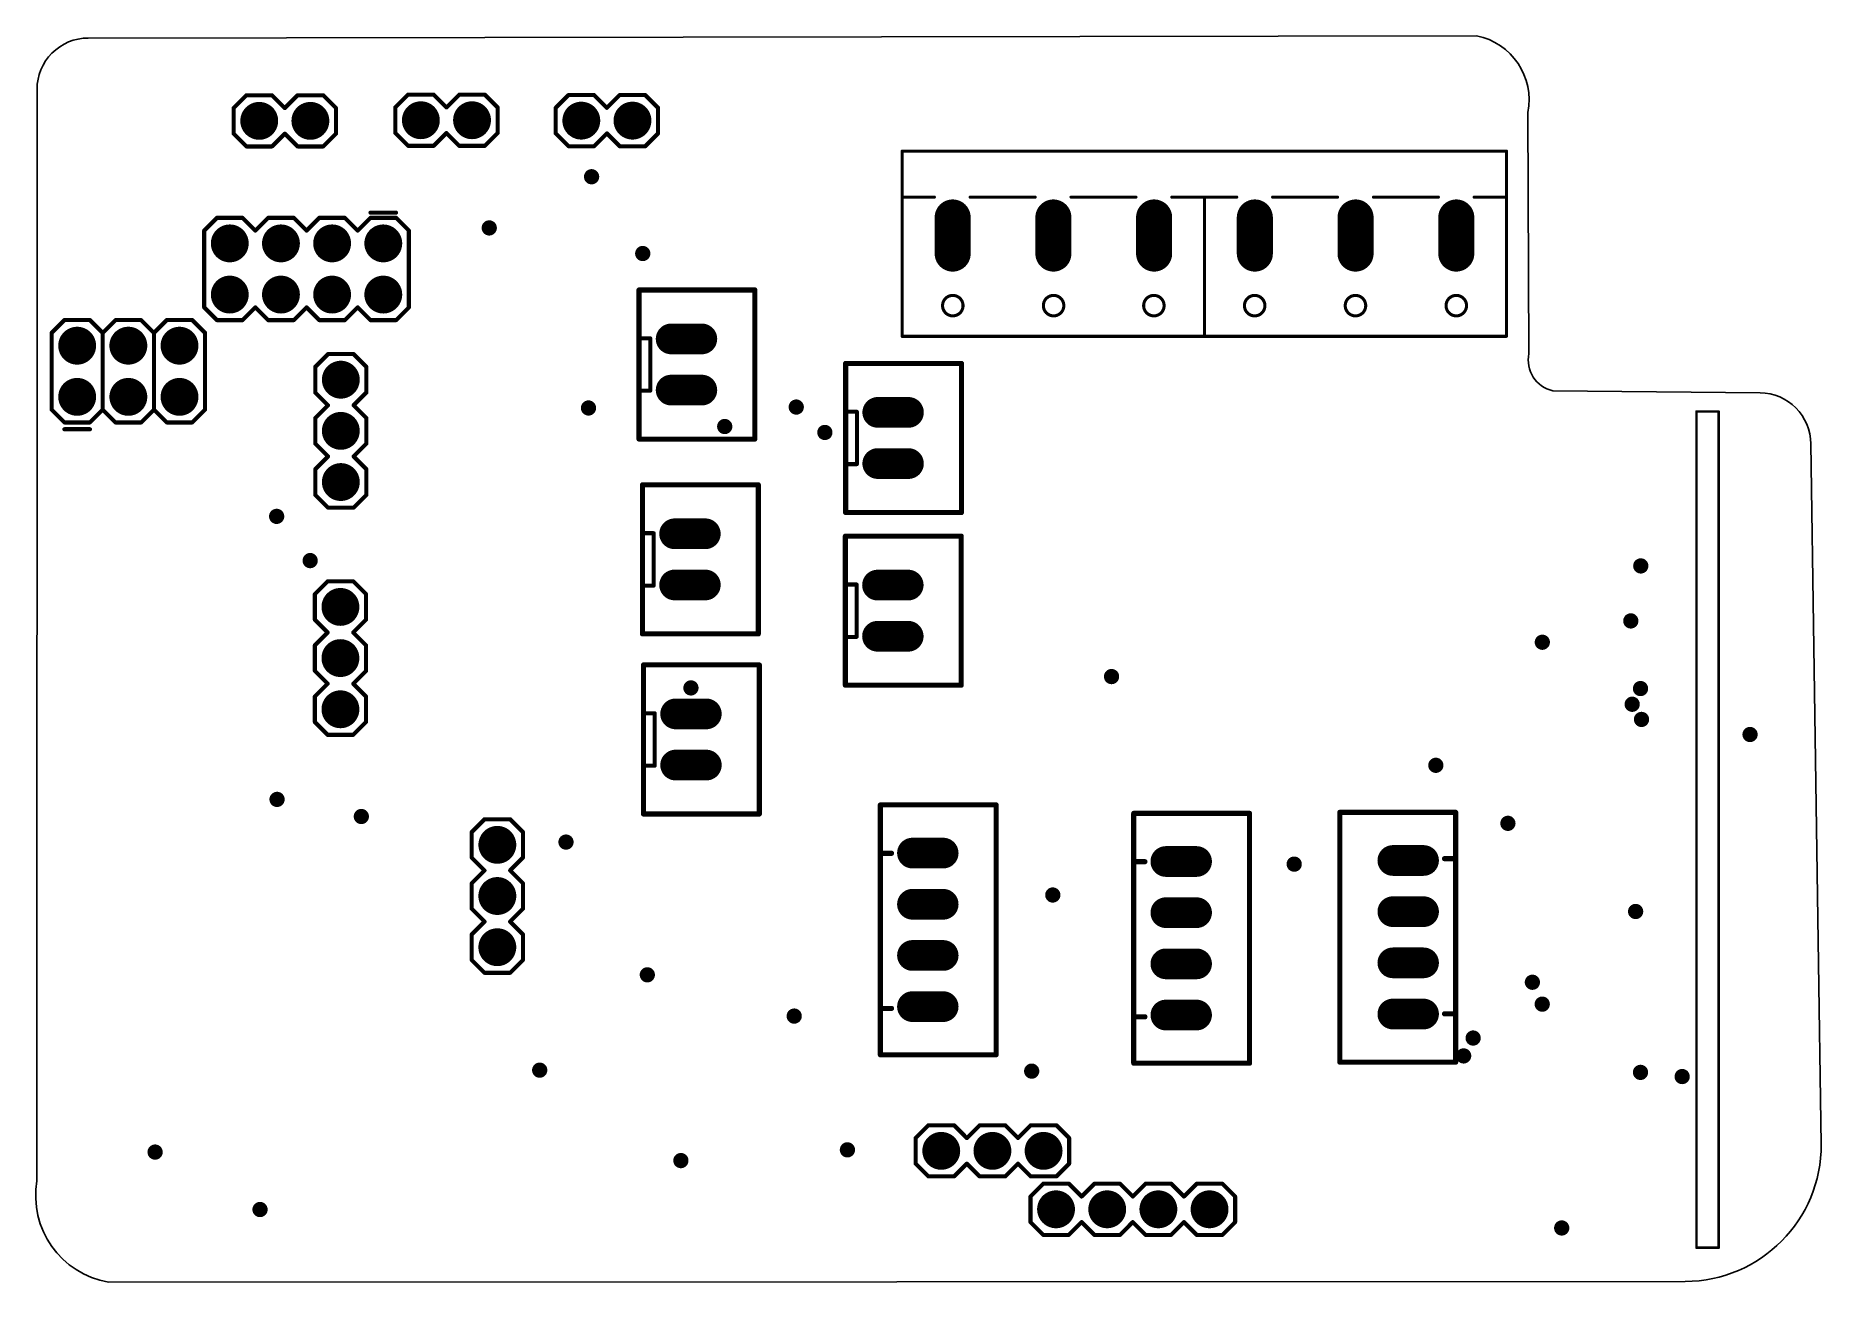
# Model space of a CAD drawing. Extents: x 6.5 to 95.1, y 5.4 to 67.2.
import ezdxf

# ---------------------------------------------------------------- set-up
doc = ezdxf.new("R2010")
doc.units = 0
for name, color, linetype in [('17', 110, 'CONTINUOUS'), ('18', 110, 'CONTINUOUS'), ('20', 31, 'CONTINUOUS'), ('21', 253, 'CONTINUOUS'), ('22', 253, 'CONTINUOUS')]:
    doc.layers.add(name, color=color, linetype=linetype)

# ---------------------------------------------------------------- blocks, each defined once
blk = doc.blocks.new('ROUNDP')
at = {"const_width": 0.5}
blk.add_lwpolyline([(0, -0.25, 1), (0, 0.25, 1), (0, -0.25)], format="xyb", dxfattribs=at)
blk = doc.blocks.new('LONGP100')
at = {"const_width": 1}
blk.add_lwpolyline([(-0.5, 0), (0.5, 0)], dxfattribs=at)
at = {"const_width": 0.5}
for points in [[(-0.5, 0.25, 1), (-0.5, -0.25)], [(0.5, -0.25, 1), (0.5, 0.25)]]:
    blk.add_lwpolyline(points, format="xyb", dxfattribs=at)
blk = doc.blocks.new('ROUNDV')
at = {"const_width": 0.5}
blk.add_lwpolyline([(0, -0.25, 1), (0, 0.25, 1), (0, -0.25)], format="xyb", dxfattribs=at)

msp = doc.modelspace()

# ---------------------------------------------------------------- linework, layer by layer
at = {"layer": '20'}
for p, q in [((78.0308, 67.237), (9.1098, 67.1224)), ((6.5725, 64.5764), (6.5679, 10.4106)), ((80.628, 51.462), (80.5734, 63.4333)), ((92.101, 49.5126), (81.8162, 49.6134)), ((95.1431, 12.2227), (94.6222, 46.9783)), ((10.1237, 5.3711), (88.3877, 5.4086))]:
    msp.add_line(p, q, dxfattribs=at)
for centre, radius, start, end in [((9.1124, 64.5825), 2.54, 90.0589, 180.1373), ((77.398, 64.0623), 3.2371, 348.7951, 78.7282), ((82.1592, 51.14), 1.5647, 168.1234, 257.3364), ((92.0821, 46.9726), 2.5402, 0.1307, 89.5725), ((88.3527, 12.199), 6.7905, 270.2956, 0.1998), ((10.8685, 9.6709), 4.3638, 170.2398, 260.1729)]:
    msp.add_arc(centre, radius, start, end, dxfattribs=at)
at = {"layer": '21'}
for points, const_width in [([(16.3302, 63.6462), (16.9652, 64.2812)], 0.2032), ([(16.9652, 64.2812), (18.2352, 64.2812)], 0.2032), ([(18.2352, 64.2812), (18.8702, 63.6462)], 0.2032), ([(18.8702, 63.6462), (19.5052, 64.2812)], 0.2032), ([(19.5052, 64.2812), (20.7752, 64.2812)], 0.2032), ([(21.4102, 63.6462), (20.7752, 64.2812)], 0.2032), ([(24.3547, 63.6773), (24.9897, 64.3123)], 0.2032), ([(24.9897, 64.3123), (26.2597, 64.3123)], 0.2032), ([(26.2597, 64.3123), (26.8947, 63.6773)], 0.2032), ([(26.8947, 63.6773), (27.5297, 64.3123)], 0.2032), ([(27.5297, 64.3123), (28.7997, 64.3123)], 0.2032), ([(29.4347, 63.6773), (28.7997, 64.3123)], 0.2032), ([(32.3187, 63.6579), (32.9537, 64.2929)], 0.2032), ([(32.9537, 64.2929), (34.2237, 64.2929)], 0.2032), ([(34.2237, 64.2929), (34.8587, 63.6579)], 0.2032), ([(34.8587, 63.6579), (35.4937, 64.2929)], 0.2032), ([(35.4937, 64.2929), (36.7637, 64.2929)], 0.2032), ([(37.3987, 63.6579), (36.7637, 64.2929)], 0.2032), ([(16.3302, 62.3762), (16.3302, 63.6462)], 0.2032), ([(21.4102, 62.3762), (21.4102, 63.6462)], 0.2032), ([(24.3547, 62.4073), (24.3547, 63.6773)], 0.2032), ([(29.4347, 62.4073), (29.4347, 63.6773)], 0.2032), ([(32.3187, 62.3879), (32.3187, 63.6579)], 0.2032), ([(37.3987, 62.3879), (37.3987, 63.6579)], 0.2032), ([(16.9652, 61.7412), (16.3302, 62.3762)], 0.2032), ([(18.8702, 62.3762), (18.2352, 61.7412)], 0.2032), ([(19.5052, 61.7412), (18.8702, 62.3762)], 0.2032), ([(20.7752, 61.7412), (21.4102, 62.3762)], 0.2032), ([(24.9897, 61.7723), (24.3547, 62.4073)], 0.2032), ([(26.8947, 62.4073), (26.2597, 61.7723)], 0.2032), ([(27.5297, 61.7723), (26.8947, 62.4073)], 0.2032), ([(28.7997, 61.7723), (29.4347, 62.4073)], 0.2032), ([(32.9537, 61.7529), (32.3187, 62.3879)], 0.2032), ([(34.8587, 62.3879), (34.2237, 61.7529)], 0.2032), ([(35.4937, 61.7529), (34.8587, 62.3879)], 0.2032), ([(36.7637, 61.7529), (37.3987, 62.3879)], 0.2032), ([(18.2352, 61.7412), (16.9652, 61.7412)], 0.2032), ([(20.7752, 61.7412), (19.5052, 61.7412)], 0.2032), ([(26.2597, 61.7723), (24.9897, 61.7723)], 0.2032), ([(28.7997, 61.7723), (27.5297, 61.7723)], 0.2032), ([(34.2237, 61.7529), (32.9537, 61.7529)], 0.2032), ([(36.7637, 61.7529), (35.4937, 61.7529)], 0.2032), ([(79.5127, 61.5122), (49.5157, 61.5122)], 0.1524), ([(49.5157, 59.2262), (49.5157, 61.5122)], 0.1524), ([(79.5127, 61.5122), (79.5127, 59.2262)], 0.1524), ([(24.3935, 58.4542), (23.1235, 58.4542)], 0.2032), ([(49.5157, 52.3172), (49.5157, 59.2262)], 0.1524), ([(51.1157, 59.2262), (49.5157, 59.2262)], 0.1524), ([(56.1197, 59.2262), (52.8937, 59.2262)], 0.1524), ([(61.1237, 59.2262), (57.8977, 59.2262)], 0.1524), ([(64.5267, 59.2262), (62.9017, 59.2262)], 0.1524), ([(66.1267, 59.2262), (64.5267, 59.2262)], 0.1524), ([(64.5267, 59.2262), (64.5267, 52.3172)], 0.1524), ([(71.1307, 59.2262), (67.9047, 59.2262)], 0.1524), ([(76.1347, 59.2262), (72.9087, 59.2262)], 0.1524), ([(79.5127, 59.2262), (77.9127, 59.2262)], 0.1524), ([(79.5127, 59.2262), (79.5127, 52.3172)], 0.1524), ([(15.5035, 58.2002), (14.8685, 57.5652)], 0.2032), ([(14.8685, 53.7552), (14.8685, 57.5652)], 0.2032), ([(16.7735, 58.2002), (15.5035, 58.2002)], 0.2032), ([(17.4085, 57.5652), (16.7735, 58.2002)], 0.2032), ([(18.0435, 58.2002), (17.4085, 57.5652)], 0.2032), ([(19.3135, 58.2002), (18.0435, 58.2002)], 0.2032), ([(19.9485, 57.5652), (19.3135, 58.2002)], 0.2032), ([(20.5835, 58.2002), (19.9485, 57.5652)], 0.2032), ([(21.8535, 58.2002), (20.5835, 58.2002)], 0.2032), ([(22.4885, 57.5652), (21.8535, 58.2002)], 0.2032), ([(23.1235, 58.2002), (22.4885, 57.5652)], 0.2032), ([(24.3935, 58.2002), (23.1235, 58.2002)], 0.2032), ([(25.0285, 57.5652), (24.3935, 58.2002)], 0.2032), ([(25.0285, 57.5652), (24.3935, 58.2002)], 0.2032), ([(25.0285, 57.5652), (25.0285, 53.7552)], 0.2032), ([(25.0285, 57.5652), (25.0285, 53.7552)], 0.2032), ([(42.2027, 54.6193), (36.4527, 54.6193)], 0.254), ([(36.4527, 54.6193), (36.4527, 47.2193)], 0.254), ([(42.2027, 47.2193), (42.2027, 54.6193)], 0.254), ([(7.2928, 52.4885), (7.9278, 53.1235)], 0.2032), ([(7.9278, 53.1235), (9.1978, 53.1235)], 0.2032), ([(9.1978, 53.1235), (9.8328, 52.4885)], 0.2032), ([(9.8328, 52.4885), (10.4678, 53.1235)], 0.2032), ([(10.4678, 53.1235), (11.7378, 53.1235)], 0.2032), ([(11.7378, 53.1235), (12.3728, 52.4885)], 0.2032), ([(12.3728, 52.4885), (13.0078, 53.1235)], 0.2032), ([(13.0078, 53.1235), (14.2778, 53.1235)], 0.2032), ([(14.2778, 53.1235), (14.9128, 52.4885)], 0.2032), ([(15.5035, 53.1202), (14.8685, 53.7552)], 0.2032), ([(16.7735, 53.1202), (15.5035, 53.1202)], 0.2032), ([(17.4085, 53.7552), (16.7735, 53.1202)], 0.2032), ([(18.0435, 53.1202), (17.4085, 53.7552)], 0.2032), ([(19.3135, 53.1202), (18.0435, 53.1202)], 0.2032), ([(19.9485, 53.7552), (19.3135, 53.1202)], 0.2032), ([(20.5835, 53.1202), (19.9485, 53.7552)], 0.2032), ([(21.8535, 53.1202), (20.5835, 53.1202)], 0.2032), ([(22.4885, 53.7552), (21.8535, 53.1202)], 0.2032), ([(23.1235, 53.1202), (22.4885, 53.7552)], 0.2032), ([(24.3935, 53.1202), (23.1235, 53.1202)], 0.2032), ([(25.0285, 53.7552), (24.3935, 53.1202)], 0.2032), ([(25.0285, 53.7552), (24.3935, 53.1202)], 0.2032), ([(7.2928, 48.6785), (7.2928, 52.4885)], 0.2032), ([(9.8328, 52.4885), (9.8328, 48.6785)], 0.2032), ([(12.3728, 52.4885), (12.3728, 48.6785)], 0.2032), ([(14.9128, 52.4885), (14.9128, 48.6785)], 0.2032), ([(36.5102, 52.2193), (37.0102, 52.2193)], 0.2), ([(37.0102, 52.2193), (37.0102, 49.6193)], 0.2), ([(49.5157, 52.3172), (64.5267, 52.3172)], 0.1524), ([(64.5267, 52.3172), (79.5127, 52.3172)], 0.1524), ([(21.0159, 51.4362), (20.3809, 50.8012)], 0.2032), ([(22.2859, 51.4362), (21.0159, 51.4362)], 0.2032), ([(22.9209, 50.8012), (22.2859, 51.4362)], 0.2032), ([(20.3809, 49.5312), (20.3809, 50.8012)], 0.2032), ([(22.9209, 50.8012), (22.9209, 49.5312)], 0.2032), ([(52.4596, 50.9736), (46.7096, 50.9736)], 0.254), ([(46.7096, 50.9736), (46.7096, 43.5736)], 0.254), ([(52.4596, 43.5736), (52.4596, 50.9736)], 0.254), ([(36.5102, 49.6193), (37.0102, 49.6193)], 0.2), ([(7.2928, 48.6785), (7.9278, 48.0435)], 0.2032), ([(9.1978, 48.0435), (9.8328, 48.6785)], 0.2032), ([(9.8328, 48.6785), (10.4678, 48.0435)], 0.2032), ([(11.7378, 48.0435), (12.3728, 48.6785)], 0.2032), ([(12.3728, 48.6785), (13.0078, 48.0435)], 0.2032), ([(14.2778, 48.0435), (14.9128, 48.6785)], 0.2032), ([(21.0159, 48.8962), (20.3809, 49.5312)], 0.2032), ([(20.3809, 48.2612), (21.0159, 48.8962)], 0.2032), ([(22.9209, 49.5312), (22.2859, 48.8962)], 0.2032), ([(22.2859, 48.8962), (22.9209, 48.2612)], 0.2032), ([(7.9278, 48.0435), (9.1978, 48.0435)], 0.2032), ([(10.4678, 48.0435), (11.7378, 48.0435)], 0.2032), ([(13.0078, 48.0435), (14.2778, 48.0435)], 0.2032), ([(20.3809, 46.9912), (20.3809, 48.2612)], 0.2032), ([(22.9209, 48.2612), (22.9209, 46.9912)], 0.2032), ([(46.7671, 48.5736), (47.2671, 48.5736)], 0.2), ([(47.2671, 48.5736), (47.2671, 45.9736)], 0.2), ([(88.9493, 7.0858), (88.9493, 48.5858)], 0.127), ([(88.9493, 48.5858), (90.0493, 48.5858)], 0.127), ([(90.0493, 48.5858), (90.0493, 7.0858)], 0.127), ([(9.1978, 47.7085), (7.9278, 47.7085)], 0.2032), ([(21.0159, 46.3562), (20.3809, 46.9912)], 0.2032), ([(22.9209, 46.9912), (22.2859, 46.3562)], 0.2032), ([(36.4527, 47.2193), (42.2027, 47.2193)], 0.254), ([(20.3809, 45.7212), (21.0159, 46.3562)], 0.2032), ([(22.2859, 46.3562), (22.9209, 45.7212)], 0.2032), ([(20.3809, 44.4512), (20.3809, 45.7212)], 0.2032), ([(22.9209, 45.7212), (22.9209, 44.4512)], 0.2032), ([(46.7671, 45.9736), (47.2671, 45.9736)], 0.2), ([(21.0159, 43.8162), (20.3809, 44.4512)], 0.2032), ([(22.9209, 44.4512), (22.2859, 43.8162)], 0.2032), ([(42.3754, 44.9484), (36.6254, 44.9484)], 0.254), ([(36.6254, 44.9484), (36.6254, 37.5484)], 0.254), ([(42.3754, 37.5484), (42.3754, 44.9484)], 0.254), ([(22.2859, 43.8162), (21.0159, 43.8162)], 0.2032), ([(46.7096, 43.5736), (52.4596, 43.5736)], 0.254), ([(36.6829, 42.5484), (37.1829, 42.5484)], 0.2), ([(37.1829, 42.5484), (37.1829, 39.9484)], 0.2), ([(52.4473, 42.4019), (46.6973, 42.4019)], 0.254), ([(46.6973, 42.4019), (46.6973, 35.0019)], 0.254), ([(52.4473, 35.0019), (52.4473, 42.4019)], 0.254), ([(20.9966, 40.159), (20.3616, 39.524)], 0.2032), ([(22.2666, 40.159), (20.9966, 40.159)], 0.2032), ([(22.9016, 39.524), (22.2666, 40.159)], 0.2032), ([(36.6829, 39.9484), (37.1829, 39.9484)], 0.2), ([(46.7548, 40.0019), (47.2548, 40.0019)], 0.2), ([(47.2548, 40.0019), (47.2548, 37.4019)], 0.2), ([(20.3616, 38.254), (20.3616, 39.524)], 0.2032), ([(22.9016, 39.524), (22.9016, 38.254)], 0.2032), ([(20.9966, 37.619), (20.3616, 38.254)], 0.2032), ([(22.9016, 38.254), (22.2666, 37.619)], 0.2032), ([(20.3616, 36.984), (20.9966, 37.619)], 0.2032), ([(22.2666, 37.619), (22.9016, 36.984)], 0.2032), ([(36.6254, 37.5484), (42.3754, 37.5484)], 0.254), ([(46.7548, 37.4019), (47.2548, 37.4019)], 0.2), ([(20.3616, 35.714), (20.3616, 36.984)], 0.2032), ([(22.9016, 36.984), (22.9016, 35.714)], 0.2032), ([(20.9966, 35.079), (20.3616, 35.714)], 0.2032), ([(22.9016, 35.714), (22.2666, 35.079)], 0.2032), ([(42.426, 36.01), (36.676, 36.01)], 0.254), ([(36.676, 36.01), (36.676, 28.61)], 0.254), ([(42.426, 28.61), (42.426, 36.01)], 0.254), ([(20.3616, 34.444), (20.9966, 35.079)], 0.2032), ([(22.2666, 35.079), (22.9016, 34.444)], 0.2032), ([(46.6973, 35.0019), (52.4473, 35.0019)], 0.254), ([(20.3616, 33.174), (20.3616, 34.444)], 0.2032), ([(22.9016, 34.444), (22.9016, 33.174)], 0.2032), ([(36.7335, 33.61), (37.2335, 33.61)], 0.2), ([(37.2335, 33.61), (37.2335, 31.01)], 0.2), ([(20.9966, 32.539), (20.3616, 33.174)], 0.2032), ([(22.9016, 33.174), (22.2666, 32.539)], 0.2032), ([(22.2666, 32.539), (20.9966, 32.539)], 0.2032), ([(36.7335, 31.01), (37.2335, 31.01)], 0.2), ([(28.7851, 28.3506), (28.1501, 27.7156)], 0.2032), ([(30.0551, 28.3506), (28.7851, 28.3506)], 0.2032), ([(30.6901, 27.7156), (30.0551, 28.3506)], 0.2032), ([(36.676, 28.61), (42.426, 28.61)], 0.254), ([(54.1827, 29.0611), (48.4327, 29.0611)], 0.254), ([(48.4327, 29.0611), (48.4327, 16.6611)], 0.254), ([(54.1827, 16.6611), (54.1827, 29.0611)], 0.254), ([(66.7613, 28.6442), (61.0113, 28.6442)], 0.254), ([(61.0113, 28.6442), (61.0113, 16.2442)], 0.254), ([(66.7613, 16.2442), (66.7613, 28.6442)], 0.254), ([(76.9942, 28.6944), (71.2442, 28.6944)], 0.254), ([(71.2442, 28.6944), (71.2442, 16.2944)], 0.254), ([(76.9942, 16.2944), (76.9942, 28.6944)], 0.254), ([(28.1501, 26.4456), (28.1501, 27.7156)], 0.2032), ([(30.6901, 27.7156), (30.6901, 26.4456)], 0.2032), ([(48.4902, 26.6611), (48.9902, 26.6611)], 0.254), ([(28.7851, 25.8106), (28.1501, 26.4456)], 0.2032), ([(28.1501, 25.1756), (28.7851, 25.8106)], 0.2032), ([(30.6901, 26.4456), (30.0551, 25.8106)], 0.2032), ([(30.0551, 25.8106), (30.6901, 25.1756)], 0.2032), ([(61.0688, 26.2442), (61.5688, 26.2442)], 0.254), ([(76.9367, 26.3944), (76.4367, 26.3944)], 0.254), ([(28.1501, 23.9056), (28.1501, 25.1756)], 0.2032), ([(30.6901, 25.1756), (30.6901, 23.9056)], 0.2032), ([(28.7851, 23.2706), (28.1501, 23.9056)], 0.2032), ([(30.6901, 23.9056), (30.0551, 23.2706)], 0.2032), ([(28.1501, 22.6356), (28.7851, 23.2706)], 0.2032), ([(30.0551, 23.2706), (30.6901, 22.6356)], 0.2032), ([(28.1501, 21.3656), (28.1501, 22.6356)], 0.2032), ([(30.6901, 22.6356), (30.6901, 21.3656)], 0.2032), ([(28.7851, 20.7306), (28.1501, 21.3656)], 0.2032), ([(30.6901, 21.3656), (30.0551, 20.7306)], 0.2032), ([(30.0551, 20.7306), (28.7851, 20.7306)], 0.2032), ([(48.4902, 18.9611), (48.9902, 18.9611)], 0.254), ([(61.0688, 18.5442), (61.5688, 18.5442)], 0.254), ([(76.9367, 18.6944), (76.4367, 18.6944)], 0.254), ([(48.4327, 16.6611), (54.1827, 16.6611)], 0.254), ([(61.0113, 16.2442), (66.7613, 16.2442)], 0.254), ([(71.2442, 16.2944), (76.9942, 16.2944)], 0.254), ([(50.187, 12.5284), (50.822, 13.1634)], 0.2032), ([(50.187, 11.2584), (50.187, 12.5284)], 0.2032), ([(50.822, 13.1634), (52.092, 13.1634)], 0.2032), ([(52.092, 13.1634), (52.727, 12.5284)], 0.2032), ([(52.727, 12.5284), (53.362, 13.1634)], 0.2032), ([(53.362, 13.1634), (54.632, 13.1634)], 0.2032), ([(54.632, 13.1634), (55.267, 12.5284)], 0.2032), ([(55.267, 12.5284), (55.902, 13.1634)], 0.2032), ([(55.902, 13.1634), (57.172, 13.1634)], 0.2032), ([(57.807, 12.5284), (57.172, 13.1634)], 0.2032), ([(57.807, 11.2584), (57.807, 12.5284)], 0.2032), ([(50.822, 10.6234), (50.187, 11.2584)], 0.2032), ([(52.092, 10.6234), (50.822, 10.6234)], 0.2032), ([(52.727, 11.2584), (52.092, 10.6234)], 0.2032), ([(53.362, 10.6234), (52.727, 11.2584)], 0.2032), ([(54.632, 10.6234), (53.362, 10.6234)], 0.2032), ([(55.267, 11.2584), (54.632, 10.6234)], 0.2032), ([(55.902, 10.6234), (55.267, 11.2584)], 0.2032), ([(57.172, 10.6234), (55.902, 10.6234)], 0.2032), ([(57.172, 10.6234), (57.807, 11.2584)], 0.2032), ([(55.8853, 9.6277), (56.5203, 10.2627)], 0.2032), ([(56.5203, 10.2627), (57.7903, 10.2627)], 0.2032), ([(58.4253, 9.6277), (57.7903, 10.2627)], 0.2032), ([(58.4253, 9.6277), (59.0603, 10.2627)], 0.2032), ([(59.0603, 10.2627), (60.3303, 10.2627)], 0.2032), ([(60.3303, 10.2627), (60.9653, 9.6277)], 0.2032), ([(60.9653, 9.6277), (61.6003, 10.2627)], 0.2032), ([(61.6003, 10.2627), (62.8703, 10.2627)], 0.2032), ([(62.8703, 10.2627), (63.5053, 9.6277)], 0.2032), ([(63.5053, 9.6277), (64.1403, 10.2627)], 0.2032), ([(64.1403, 10.2627), (65.4103, 10.2627)], 0.2032), ([(66.0453, 9.6277), (65.4103, 10.2627)], 0.2032), ([(55.8853, 8.3577), (55.8853, 9.6277)], 0.2032), ([(66.0453, 8.3577), (66.0453, 9.6277)], 0.2032), ([(56.5203, 7.7227), (55.8853, 8.3577)], 0.2032), ([(57.7903, 7.7227), (58.4253, 8.3577)], 0.2032), ([(59.0603, 7.7227), (58.4253, 8.3577)], 0.2032), ([(60.9653, 8.3577), (60.3303, 7.7227)], 0.2032), ([(61.6003, 7.7227), (60.9653, 8.3577)], 0.2032), ([(63.5053, 8.3577), (62.8703, 7.7227)], 0.2032), ([(64.1403, 7.7227), (63.5053, 8.3577)], 0.2032), ([(65.4103, 7.7227), (66.0453, 8.3577)], 0.2032), ([(57.7903, 7.7227), (56.5203, 7.7227)], 0.2032), ([(60.3303, 7.7227), (59.0603, 7.7227)], 0.2032), ([(62.8703, 7.7227), (61.6003, 7.7227)], 0.2032), ([(65.4103, 7.7227), (64.1403, 7.7227)], 0.2032), ([(90.0493, 7.0858), (88.9493, 7.0858)], 0.127)]:
    msp.add_lwpolyline(points, dxfattribs=dict(at, const_width=const_width))
for points, const_width in [([(16.9652, 64.332, 1), (16.9652, 64.2304)], 0.1016), ([(17.0011, 64.2453, 1), (16.9292, 64.3172)], 0.1016), ([(18.2711, 64.3172, 1), (18.1992, 64.2453)], 0.1016), ([(18.2352, 64.2304, 1), (18.2352, 64.332)], 0.1016), ([(19.5052, 64.332, 1), (19.5052, 64.2304)], 0.1016), ([(19.5411, 64.2453, 1), (19.4692, 64.3172)], 0.1016), ([(20.8111, 64.3172, 1), (20.7392, 64.2453)], 0.1016), ([(20.7752, 64.2304, 1), (20.7752, 64.332)], 0.1016), ([(24.9897, 64.3631, 1), (24.9897, 64.2615)], 0.1016), ([(25.0257, 64.2763, 1), (24.9538, 64.3482)], 0.1016), ([(26.2957, 64.3482, 1), (26.2238, 64.2763)], 0.1016), ([(26.2597, 64.2615, 1), (26.2597, 64.3631)], 0.1016), ([(27.5297, 64.3631, 1), (27.5297, 64.2615)], 0.1016), ([(27.5657, 64.2763, 1), (27.4938, 64.3482)], 0.1016), ([(28.8357, 64.3482, 1), (28.7638, 64.2763)], 0.1016), ([(28.7997, 64.2615, 1), (28.7997, 64.3631)], 0.1016), ([(32.9537, 64.3437, 1), (32.9537, 64.2421)], 0.1016), ([(32.9897, 64.2569, 1), (32.9178, 64.3288)], 0.1016), ([(34.2597, 64.3288, 1), (34.1878, 64.2569)], 0.1016), ([(34.2237, 64.2421, 1), (34.2237, 64.3437)], 0.1016), ([(35.4937, 64.3437, 1), (35.4937, 64.2421)], 0.1016), ([(35.5297, 64.2569, 1), (35.4578, 64.3288)], 0.1016), ([(36.7997, 64.3288, 1), (36.7278, 64.2569)], 0.1016), ([(36.7637, 64.2421, 1), (36.7637, 64.3437)], 0.1016), ([(16.2942, 63.6822, 1), (16.3661, 63.6103)], 0.1016), ([(16.381, 63.6462, 1), (16.2794, 63.6462)], 0.1016), ([(18.8342, 63.6822, 1), (18.9061, 63.6103)], 0.1016), ([(18.8342, 63.6103, 1), (18.9061, 63.6822)], 0.1016), ([(21.461, 63.6462, 1), (21.3594, 63.6462)], 0.1016), ([(21.3742, 63.6103, 1), (21.4461, 63.6822)], 0.1016), ([(24.4055, 63.6773, 1), (24.3039, 63.6773)], 0.1016), ([(24.3188, 63.7132, 1), (24.3907, 63.6413)], 0.1016), ([(26.8588, 63.7132, 1), (26.9307, 63.6413)], 0.1016), ([(26.8588, 63.6413, 1), (26.9307, 63.7132)], 0.1016), ([(29.4855, 63.6773, 1), (29.3839, 63.6773)], 0.1016), ([(29.3988, 63.6413, 1), (29.4707, 63.7132)], 0.1016), ([(32.3695, 63.6579, 1), (32.2679, 63.6579)], 0.1016), ([(32.2828, 63.6938, 1), (32.3547, 63.6219)], 0.1016), ([(34.8228, 63.6938, 1), (34.8947, 63.6219)], 0.1016), ([(34.8228, 63.6219, 1), (34.8947, 63.6938)], 0.1016), ([(37.4495, 63.6579, 1), (37.3479, 63.6579)], 0.1016), ([(37.3628, 63.6219, 1), (37.4347, 63.6938)], 0.1016), ([(16.3661, 62.4122, 1), (16.2942, 62.3403)], 0.1016), ([(16.2794, 62.3762, 1), (16.381, 62.3762)], 0.1016), ([(18.9061, 62.4122, 1), (18.8342, 62.3403)], 0.1016), ([(18.9061, 62.3403, 1), (18.8342, 62.4122)], 0.1016), ([(21.3594, 62.3762, 1), (21.461, 62.3762)], 0.1016), ([(21.4461, 62.3403, 1), (21.3742, 62.4122)], 0.1016), ([(24.3907, 62.4432, 1), (24.3188, 62.3713)], 0.1016), ([(24.3039, 62.4073, 1), (24.4055, 62.4073)], 0.1016), ([(26.9307, 62.4432, 1), (26.8588, 62.3713)], 0.1016), ([(26.9307, 62.3713, 1), (26.8588, 62.4432)], 0.1016), ([(29.3839, 62.4073, 1), (29.4855, 62.4073)], 0.1016), ([(29.4707, 62.3713, 1), (29.3988, 62.4432)], 0.1016), ([(32.3547, 62.4238, 1), (32.2828, 62.3519)], 0.1016), ([(32.2679, 62.3879, 1), (32.3695, 62.3879)], 0.1016), ([(34.8947, 62.4238, 1), (34.8228, 62.3519)], 0.1016), ([(34.8947, 62.3519, 1), (34.8228, 62.4238)], 0.1016), ([(37.3479, 62.3879, 1), (37.4495, 62.3879)], 0.1016), ([(37.4347, 62.3519, 1), (37.3628, 62.4238)], 0.1016), ([(16.9652, 61.792, 1), (16.9652, 61.6904)], 0.1016), ([(16.9292, 61.7053, 1), (17.0011, 61.7772)], 0.1016), ([(18.1992, 61.7772, 1), (18.2711, 61.7053)], 0.1016), ([(18.2352, 61.6904, 1), (18.2352, 61.792)], 0.1016), ([(19.5052, 61.792, 1), (19.5052, 61.6904)], 0.1016), ([(19.4692, 61.7053, 1), (19.5411, 61.7772)], 0.1016), ([(20.7392, 61.7772, 1), (20.8111, 61.7053)], 0.1016), ([(20.7752, 61.6904, 1), (20.7752, 61.792)], 0.1016), ([(24.9897, 61.8231, 1), (24.9897, 61.7215)], 0.1016), ([(24.9538, 61.7363, 1), (25.0257, 61.8082)], 0.1016), ([(26.2238, 61.8082, 1), (26.2957, 61.7363)], 0.1016), ([(26.2597, 61.7215, 1), (26.2597, 61.8231)], 0.1016), ([(27.5297, 61.8231, 1), (27.5297, 61.7215)], 0.1016), ([(27.4938, 61.7363, 1), (27.5657, 61.8082)], 0.1016), ([(28.7638, 61.8082, 1), (28.8357, 61.7363)], 0.1016), ([(28.7997, 61.7215, 1), (28.7997, 61.8231)], 0.1016), ([(32.9537, 61.8037, 1), (32.9537, 61.7021)], 0.1016), ([(32.9178, 61.7169, 1), (32.9897, 61.7888)], 0.1016), ([(34.1878, 61.7888, 1), (34.2597, 61.7169)], 0.1016), ([(34.2237, 61.7021, 1), (34.2237, 61.8037)], 0.1016), ([(35.4937, 61.8037, 1), (35.4937, 61.7021)], 0.1016), ([(35.4578, 61.7169, 1), (35.5297, 61.7888)], 0.1016), ([(36.7278, 61.7888, 1), (36.7997, 61.7169)], 0.1016), ([(36.7637, 61.7021, 1), (36.7637, 61.8037)], 0.1016), ([(49.5157, 61.5503, 1), (49.5157, 61.4741)], 0.0762), ([(49.5538, 61.5122, 1), (49.4776, 61.5122)], 0.0762), ([(79.5508, 61.5122, 1), (79.4746, 61.5122)], 0.0762), ([(79.5127, 61.4741, 1), (79.5127, 61.5503)], 0.0762), ([(23.1235, 58.505, 1), (23.1235, 58.4034)], 0.1016), ([(24.3935, 58.4034, 1), (24.3935, 58.505)], 0.1016), ([(49.5538, 59.2262, 1), (49.4776, 59.2262)], 0.0762), ([(49.5157, 59.2643, 1), (49.5157, 59.1881)], 0.0762), ([(49.4776, 59.2262, 1), (49.5538, 59.2262)], 0.0762), ([(51.1157, 59.1881, 1), (51.1157, 59.2643)], 0.0762), ([(52.8937, 59.2643, 1), (52.8937, 59.1881)], 0.0762), ([(56.1197, 59.1881, 1), (56.1197, 59.2643)], 0.0762), ([(57.8977, 59.2643, 1), (57.8977, 59.1881)], 0.0762), ([(61.1237, 59.1881, 1), (61.1237, 59.2643)], 0.0762), ([(62.9017, 59.2643, 1), (62.9017, 59.1881)], 0.0762), ([(64.5267, 59.2643, 1), (64.5267, 59.1881)], 0.0762), ([(64.5648, 59.2262, 1), (64.4886, 59.2262)], 0.0762), ([(64.5267, 59.1881, 1), (64.5267, 59.2643)], 0.0762), ([(66.1267, 59.1881, 1), (66.1267, 59.2643)], 0.0762), ([(67.9047, 59.2643, 1), (67.9047, 59.1881)], 0.0762), ([(71.1307, 59.1881, 1), (71.1307, 59.2643)], 0.0762), ([(72.9087, 59.2643, 1), (72.9087, 59.1881)], 0.0762), ([(76.1347, 59.1881, 1), (76.1347, 59.2643)], 0.0762), ([(77.9127, 59.2643, 1), (77.9127, 59.1881)], 0.0762), ([(79.5508, 59.2262, 1), (79.4746, 59.2262)], 0.0762), ([(79.4746, 59.2262, 1), (79.5508, 59.2262)], 0.0762), ([(79.5127, 59.1881, 1), (79.5127, 59.2643)], 0.0762), ([(14.9193, 57.5652, 1), (14.8177, 57.5652)], 0.1016), ([(14.8326, 57.6011, 1), (14.9044, 57.5293)], 0.1016), ([(15.5035, 58.251, 1), (15.5035, 58.1494)], 0.1016), ([(15.5394, 58.1643, 1), (15.4676, 58.2361)], 0.1016), ([(16.8094, 58.2361, 1), (16.7376, 58.1643)], 0.1016), ([(16.7735, 58.1494, 1), (16.7735, 58.251)], 0.1016), ([(17.3726, 57.6011, 1), (17.4444, 57.5293)], 0.1016), ([(17.3726, 57.5293, 1), (17.4444, 57.6011)], 0.1016), ([(18.0435, 58.251, 1), (18.0435, 58.1494)], 0.1016), ([(18.0794, 58.1643, 1), (18.0076, 58.2361)], 0.1016), ([(19.3494, 58.2361, 1), (19.2776, 58.1643)], 0.1016), ([(19.3135, 58.1494, 1), (19.3135, 58.251)], 0.1016), ([(19.9126, 57.6011, 1), (19.9844, 57.5293)], 0.1016), ([(19.9126, 57.5293, 1), (19.9844, 57.6011)], 0.1016), ([(20.5835, 58.251, 1), (20.5835, 58.1494)], 0.1016), ([(20.6194, 58.1643, 1), (20.5476, 58.2361)], 0.1016), ([(21.8894, 58.2361, 1), (21.8176, 58.1643)], 0.1016), ([(21.8535, 58.1494, 1), (21.8535, 58.251)], 0.1016), ([(22.4526, 57.6011, 1), (22.5244, 57.5293)], 0.1016), ([(22.4526, 57.5293, 1), (22.5244, 57.6011)], 0.1016), ([(23.1235, 58.251, 1), (23.1235, 58.1494)], 0.1016), ([(23.1594, 58.1643, 1), (23.0876, 58.2361)], 0.1016), ([(24.4294, 58.2361, 1), (24.3576, 58.1643)], 0.1016), ([(24.4294, 58.2361, 1), (24.3576, 58.1643)], 0.1016), ([(24.3935, 58.1494, 1), (24.3935, 58.251)], 0.1016), ([(25.0793, 57.5652, 1), (24.9777, 57.5652)], 0.1016), ([(25.0793, 57.5652, 1), (24.9777, 57.5652)], 0.1016), ([(24.9926, 57.5293, 1), (25.0644, 57.6011)], 0.1016), ([(24.9926, 57.5293, 1), (25.0644, 57.6011)], 0.1016), ([(36.4527, 54.6828, 1), (36.4527, 54.5558)], 0.127), ([(36.5162, 54.6193, 1), (36.3892, 54.6193)], 0.127), ([(42.2662, 54.6193, 1), (42.1392, 54.6193)], 0.127), ([(42.2027, 54.5558, 1), (42.2027, 54.6828)], 0.127), ([(52.0301, 53.3334, 1), (52.0301, 54.3494, 1), (52.0301, 53.3334)], 0.1524), ([(57.0339, 53.3334, 1), (57.0339, 54.3494, 1), (57.0339, 53.3334)], 0.1524), ([(62.0123, 53.3334, 1), (62.0123, 54.3494, 1), (62.0123, 53.3334)], 0.1524), ([(67.0161, 53.3334, 1), (67.0161, 54.3494, 1), (67.0161, 53.3334)], 0.1524), ([(72.0199, 53.3334, 1), (72.0199, 54.3494, 1), (72.0199, 53.3334)], 0.1524), ([(77.0237, 53.3334, 1), (77.0237, 54.3494, 1), (77.0237, 53.3334)], 0.1524), ([(7.9278, 53.1743, 1), (7.9278, 53.0727)], 0.1016), ([(7.9637, 53.0876, 1), (7.8918, 53.1595)], 0.1016), ([(9.2337, 53.1595, 1), (9.1618, 53.0876)], 0.1016), ([(9.1978, 53.0727, 1), (9.1978, 53.1743)], 0.1016), ([(10.4678, 53.1743, 1), (10.4678, 53.0727)], 0.1016), ([(10.5037, 53.0876, 1), (10.4318, 53.1595)], 0.1016), ([(11.7737, 53.1595, 1), (11.7018, 53.0876)], 0.1016), ([(11.7378, 53.0727, 1), (11.7378, 53.1743)], 0.1016), ([(13.0078, 53.1743, 1), (13.0078, 53.0727)], 0.1016), ([(13.0437, 53.0876, 1), (12.9718, 53.1595)], 0.1016), ([(14.3137, 53.1595, 1), (14.2418, 53.0876)], 0.1016), ([(14.2778, 53.0727, 1), (14.2778, 53.1743)], 0.1016), ([(14.9044, 53.7911, 1), (14.8326, 53.7193)], 0.1016), ([(14.8177, 53.7552, 1), (14.9193, 53.7552)], 0.1016), ([(15.5035, 53.171, 1), (15.5035, 53.0694)], 0.1016), ([(15.4676, 53.0843, 1), (15.5394, 53.1561)], 0.1016), ([(16.7376, 53.1561, 1), (16.8094, 53.0843)], 0.1016), ([(16.7735, 53.0694, 1), (16.7735, 53.171)], 0.1016), ([(17.4444, 53.7911, 1), (17.3726, 53.7193)], 0.1016), ([(17.4444, 53.7193, 1), (17.3726, 53.7911)], 0.1016), ([(18.0435, 53.171, 1), (18.0435, 53.0694)], 0.1016), ([(18.0076, 53.0843, 1), (18.0794, 53.1561)], 0.1016), ([(19.2776, 53.1561, 1), (19.3494, 53.0843)], 0.1016), ([(19.3135, 53.0694, 1), (19.3135, 53.171)], 0.1016), ([(19.9844, 53.7911, 1), (19.9126, 53.7193)], 0.1016), ([(19.9844, 53.7193, 1), (19.9126, 53.7911)], 0.1016), ([(20.5835, 53.171, 1), (20.5835, 53.0694)], 0.1016), ([(20.5476, 53.0843, 1), (20.6194, 53.1561)], 0.1016), ([(21.8176, 53.1561, 1), (21.8894, 53.0843)], 0.1016), ([(21.8535, 53.0694, 1), (21.8535, 53.171)], 0.1016), ([(22.5244, 53.7911, 1), (22.4526, 53.7193)], 0.1016), ([(22.5244, 53.7193, 1), (22.4526, 53.7911)], 0.1016), ([(23.1235, 53.171, 1), (23.1235, 53.0694)], 0.1016), ([(23.0876, 53.0843, 1), (23.1594, 53.1561)], 0.1016), ([(24.3576, 53.1561, 1), (24.4294, 53.0843)], 0.1016), ([(24.3576, 53.1561, 1), (24.4294, 53.0843)], 0.1016), ([(24.3935, 53.0694, 1), (24.3935, 53.171)], 0.1016), ([(24.9777, 53.7552, 1), (25.0793, 53.7552)], 0.1016), ([(24.9777, 53.7552, 1), (25.0793, 53.7552)], 0.1016), ([(25.0644, 53.7193, 1), (24.9926, 53.7911)], 0.1016), ([(25.0644, 53.7193, 1), (24.9926, 53.7911)], 0.1016), ([(7.2568, 52.5245, 1), (7.3287, 52.4526)], 0.1016), ([(7.3436, 52.4885, 1), (7.242, 52.4885)], 0.1016), ([(9.7968, 52.5245, 1), (9.8687, 52.4526)], 0.1016), ([(9.8836, 52.4885, 1), (9.782, 52.4885)], 0.1016), ([(9.7968, 52.4526, 1), (9.8687, 52.5245)], 0.1016), ([(12.3368, 52.5245, 1), (12.4087, 52.4526)], 0.1016), ([(12.4236, 52.4885, 1), (12.322, 52.4885)], 0.1016), ([(12.3368, 52.4526, 1), (12.4087, 52.5245)], 0.1016), ([(14.9636, 52.4885, 1), (14.862, 52.4885)], 0.1016), ([(14.8768, 52.4526, 1), (14.9487, 52.5245)], 0.1016), ([(36.5102, 52.2693, 1), (36.5102, 52.1693)], 0.1), ([(37.0602, 52.2193, 1), (36.9602, 52.2193)], 0.1), ([(37.0102, 52.1693, 1), (37.0102, 52.2693)], 0.1), ([(49.5157, 52.3553, 1), (49.5157, 52.2791)], 0.0762), ([(49.4776, 52.3172, 1), (49.5538, 52.3172)], 0.0762), ([(64.5267, 52.3553, 1), (64.5267, 52.2791)], 0.0762), ([(64.4886, 52.3172, 1), (64.5648, 52.3172)], 0.0762), ([(64.5267, 52.2791, 1), (64.5267, 52.3553)], 0.0762), ([(79.4746, 52.3172, 1), (79.5508, 52.3172)], 0.0762), ([(79.5127, 52.2791, 1), (79.5127, 52.3553)], 0.0762), ([(21.0159, 51.487, 1), (21.0159, 51.3854)], 0.1016), ([(21.0519, 51.4003, 1), (20.98, 51.4721)], 0.1016), ([(22.3219, 51.4721, 1), (22.25, 51.4003)], 0.1016), ([(22.2859, 51.3854, 1), (22.2859, 51.487)], 0.1016), ([(20.4317, 50.8012, 1), (20.3301, 50.8012)], 0.1016), ([(20.345, 50.8371, 1), (20.4169, 50.7653)], 0.1016), ([(22.9717, 50.8012, 1), (22.8701, 50.8012)], 0.1016), ([(22.885, 50.7653, 1), (22.9569, 50.8371)], 0.1016), ([(46.7096, 51.0371, 1), (46.7096, 50.9101)], 0.127), ([(46.7731, 50.9736, 1), (46.6461, 50.9736)], 0.127), ([(52.5231, 50.9736, 1), (52.3961, 50.9736)], 0.127), ([(52.4596, 50.9101, 1), (52.4596, 51.0371)], 0.127), ([(36.5102, 49.6693, 1), (36.5102, 49.5693)], 0.1), ([(36.9602, 49.6193, 1), (37.0602, 49.6193)], 0.1), ([(37.0102, 49.5693, 1), (37.0102, 49.6693)], 0.1), ([(7.3287, 48.7145, 1), (7.2568, 48.6426)], 0.1016), ([(9.8687, 48.7145, 1), (9.7968, 48.6426)], 0.1016), ([(9.8687, 48.6426, 1), (9.7968, 48.7145)], 0.1016), ([(12.4087, 48.7145, 1), (12.3368, 48.6426)], 0.1016), ([(12.4087, 48.6426, 1), (12.3368, 48.7145)], 0.1016), ([(14.9487, 48.6426, 1), (14.8768, 48.7145)], 0.1016), ([(20.4169, 49.5671, 1), (20.345, 49.4953)], 0.1016), ([(20.3301, 49.5312, 1), (20.4317, 49.5312)], 0.1016), ([(21.0519, 48.8603, 1), (20.98, 48.9321)], 0.1016), ([(20.98, 48.8603, 1), (21.0519, 48.9321)], 0.1016), ([(22.3219, 48.9321, 1), (22.25, 48.8603)], 0.1016), ([(22.25, 48.9321, 1), (22.3219, 48.8603)], 0.1016), ([(22.8701, 49.5312, 1), (22.9717, 49.5312)], 0.1016), ([(22.9569, 49.4953, 1), (22.885, 49.5671)], 0.1016), ([(7.242, 48.6785, 1), (7.3436, 48.6785)], 0.1016), ([(7.9278, 48.0943, 1), (7.9278, 47.9927)], 0.1016), ([(7.8918, 48.0076, 1), (7.9637, 48.0795)], 0.1016), ([(9.1618, 48.0795, 1), (9.2337, 48.0076)], 0.1016), ([(9.1978, 47.9927, 1), (9.1978, 48.0943)], 0.1016), ([(9.782, 48.6785, 1), (9.8836, 48.6785)], 0.1016), ([(10.4678, 48.0943, 1), (10.4678, 47.9927)], 0.1016), ([(10.4318, 48.0076, 1), (10.5037, 48.0795)], 0.1016), ([(11.7018, 48.0795, 1), (11.7737, 48.0076)], 0.1016), ([(11.7378, 47.9927, 1), (11.7378, 48.0943)], 0.1016), ([(12.322, 48.6785, 1), (12.4236, 48.6785)], 0.1016), ([(13.0078, 48.0943, 1), (13.0078, 47.9927)], 0.1016), ([(12.9718, 48.0076, 1), (13.0437, 48.0795)], 0.1016), ([(14.2418, 48.0795, 1), (14.3137, 48.0076)], 0.1016), ([(14.2778, 47.9927, 1), (14.2778, 48.0943)], 0.1016), ([(14.862, 48.6785, 1), (14.9636, 48.6785)], 0.1016), ([(20.4317, 48.2612, 1), (20.3301, 48.2612)], 0.1016), ([(20.345, 48.2971, 1), (20.4169, 48.2253)], 0.1016), ([(22.9717, 48.2612, 1), (22.8701, 48.2612)], 0.1016), ([(22.885, 48.2253, 1), (22.9569, 48.2971)], 0.1016), ([(46.7671, 48.6236, 1), (46.7671, 48.5236)], 0.1), ([(47.3171, 48.5736, 1), (47.2171, 48.5736)], 0.1), ([(47.2671, 48.5236, 1), (47.2671, 48.6236)], 0.1), ([(88.9493, 48.6176, 1), (88.9493, 48.5541)], 0.0635), ([(88.981, 48.5858, 1), (88.9175, 48.5858)], 0.0635), ([(90.081, 48.5858, 1), (90.0175, 48.5858)], 0.0635), ([(90.0493, 48.5541, 1), (90.0493, 48.6176)], 0.0635), ([(7.9278, 47.7593, 1), (7.9278, 47.6577)], 0.1016), ([(9.1978, 47.6577, 1), (9.1978, 47.7593)], 0.1016), ([(20.4169, 47.0271, 1), (20.345, 46.9553)], 0.1016), ([(20.3301, 46.9912, 1), (20.4317, 46.9912)], 0.1016), ([(22.8701, 46.9912, 1), (22.9717, 46.9912)], 0.1016), ([(22.9569, 46.9553, 1), (22.885, 47.0271)], 0.1016), ([(36.4527, 47.2828, 1), (36.4527, 47.1558)], 0.127), ([(36.3892, 47.2193, 1), (36.5162, 47.2193)], 0.127), ([(42.1392, 47.2193, 1), (42.2662, 47.2193)], 0.127), ([(42.2027, 47.1558, 1), (42.2027, 47.2828)], 0.127), ([(21.0519, 46.3203, 1), (20.98, 46.3921)], 0.1016), ([(20.98, 46.3203, 1), (21.0519, 46.3921)], 0.1016), ([(22.3219, 46.3921, 1), (22.25, 46.3203)], 0.1016), ([(22.25, 46.3921, 1), (22.3219, 46.3203)], 0.1016), ([(20.4317, 45.7212, 1), (20.3301, 45.7212)], 0.1016), ([(20.345, 45.7571, 1), (20.4169, 45.6853)], 0.1016), ([(22.9717, 45.7212, 1), (22.8701, 45.7212)], 0.1016), ([(22.885, 45.6853, 1), (22.9569, 45.7571)], 0.1016), ([(46.7671, 46.0236, 1), (46.7671, 45.9236)], 0.1), ([(47.2171, 45.9736, 1), (47.3171, 45.9736)], 0.1), ([(47.2671, 45.9236, 1), (47.2671, 46.0236)], 0.1), ([(20.4169, 44.4871, 1), (20.345, 44.4153)], 0.1016), ([(20.3301, 44.4512, 1), (20.4317, 44.4512)], 0.1016), ([(22.8701, 44.4512, 1), (22.9717, 44.4512)], 0.1016), ([(22.9569, 44.4153, 1), (22.885, 44.4871)], 0.1016), ([(36.6254, 45.0119, 1), (36.6254, 44.8849)], 0.127), ([(36.6889, 44.9484, 1), (36.5619, 44.9484)], 0.127), ([(42.4389, 44.9484, 1), (42.3119, 44.9484)], 0.127), ([(42.3754, 44.8849, 1), (42.3754, 45.0119)], 0.127), ([(21.0159, 43.867, 1), (21.0159, 43.7654)], 0.1016), ([(20.98, 43.7803, 1), (21.0519, 43.8521)], 0.1016), ([(22.25, 43.8521, 1), (22.3219, 43.7803)], 0.1016), ([(22.2859, 43.7654, 1), (22.2859, 43.867)], 0.1016), ([(46.7096, 43.6371, 1), (46.7096, 43.5101)], 0.127), ([(46.6461, 43.5736, 1), (46.7731, 43.5736)], 0.127), ([(52.3961, 43.5736, 1), (52.5231, 43.5736)], 0.127), ([(52.4596, 43.5101, 1), (52.4596, 43.6371)], 0.127), ([(36.6829, 42.5984, 1), (36.6829, 42.4984)], 0.1), ([(37.2329, 42.5484, 1), (37.1329, 42.5484)], 0.1), ([(37.1829, 42.4984, 1), (37.1829, 42.5984)], 0.1), ([(46.6973, 42.4654, 1), (46.6973, 42.3384)], 0.127), ([(46.7608, 42.4019, 1), (46.6338, 42.4019)], 0.127), ([(52.5108, 42.4019, 1), (52.3838, 42.4019)], 0.127), ([(52.4473, 42.3384, 1), (52.4473, 42.4654)], 0.127), ([(20.9966, 40.2098, 1), (20.9966, 40.1082)], 0.1016), ([(21.0325, 40.1231, 1), (20.9606, 40.195)], 0.1016), ([(22.3025, 40.195, 1), (22.2306, 40.1231)], 0.1016), ([(22.2666, 40.1082, 1), (22.2666, 40.2098)], 0.1016), ([(36.6829, 39.9984, 1), (36.6829, 39.8984)], 0.1), ([(37.1329, 39.9484, 1), (37.2329, 39.9484)], 0.1), ([(37.1829, 39.8984, 1), (37.1829, 39.9984)], 0.1), ([(46.7548, 40.0519, 1), (46.7548, 39.9519)], 0.1), ([(47.3048, 40.0019, 1), (47.2048, 40.0019)], 0.1), ([(47.2548, 39.9519, 1), (47.2548, 40.0519)], 0.1), ([(20.3256, 39.56, 1), (20.3975, 39.4881)], 0.1016), ([(20.4124, 39.524, 1), (20.3108, 39.524)], 0.1016), ([(22.9524, 39.524, 1), (22.8508, 39.524)], 0.1016), ([(22.8656, 39.4881, 1), (22.9375, 39.56)], 0.1016), ([(20.3975, 38.29, 1), (20.3256, 38.2181)], 0.1016), ([(20.3108, 38.254, 1), (20.4124, 38.254)], 0.1016), ([(22.8508, 38.254, 1), (22.9524, 38.254)], 0.1016), ([(22.9375, 38.2181, 1), (22.8656, 38.29)], 0.1016), ([(21.0325, 37.5831, 1), (20.9606, 37.655)], 0.1016), ([(20.9606, 37.5831, 1), (21.0325, 37.655)], 0.1016), ([(22.3025, 37.655, 1), (22.2306, 37.5831)], 0.1016), ([(22.2306, 37.655, 1), (22.3025, 37.5831)], 0.1016), ([(36.6254, 37.6119, 1), (36.6254, 37.4849)], 0.127), ([(36.5619, 37.5484, 1), (36.6889, 37.5484)], 0.127), ([(42.3119, 37.5484, 1), (42.4389, 37.5484)], 0.127), ([(42.3754, 37.4849, 1), (42.3754, 37.6119)], 0.127), ([(46.7548, 37.4519, 1), (46.7548, 37.3519)], 0.1), ([(47.2048, 37.4019, 1), (47.3048, 37.4019)], 0.1), ([(47.2548, 37.3519, 1), (47.2548, 37.4519)], 0.1), ([(20.3256, 37.02, 1), (20.3975, 36.9481)], 0.1016), ([(20.4124, 36.984, 1), (20.3108, 36.984)], 0.1016), ([(22.9524, 36.984, 1), (22.8508, 36.984)], 0.1016), ([(22.8656, 36.9481, 1), (22.9375, 37.02)], 0.1016), ([(20.3975, 35.75, 1), (20.3256, 35.6781)], 0.1016), ([(20.3108, 35.714, 1), (20.4124, 35.714)], 0.1016), ([(22.8508, 35.714, 1), (22.9524, 35.714)], 0.1016), ([(22.9375, 35.6781, 1), (22.8656, 35.75)], 0.1016), ([(36.676, 36.0735, 1), (36.676, 35.9465)], 0.127), ([(36.7395, 36.01, 1), (36.6125, 36.01)], 0.127), ([(42.4895, 36.01, 1), (42.3625, 36.01)], 0.127), ([(42.426, 35.9465, 1), (42.426, 36.0735)], 0.127), ([(21.0325, 35.0431, 1), (20.9606, 35.115)], 0.1016), ([(20.9606, 35.0431, 1), (21.0325, 35.115)], 0.1016), ([(22.3025, 35.115, 1), (22.2306, 35.0431)], 0.1016), ([(22.2306, 35.115, 1), (22.3025, 35.0431)], 0.1016), ([(46.6973, 35.0654, 1), (46.6973, 34.9384)], 0.127), ([(46.6338, 35.0019, 1), (46.7608, 35.0019)], 0.127), ([(52.3838, 35.0019, 1), (52.5108, 35.0019)], 0.127), ([(52.4473, 34.9384, 1), (52.4473, 35.0654)], 0.127), ([(20.3256, 34.48, 1), (20.3975, 34.4081)], 0.1016), ([(20.4124, 34.444, 1), (20.3108, 34.444)], 0.1016), ([(22.9524, 34.444, 1), (22.8508, 34.444)], 0.1016), ([(22.8656, 34.4081, 1), (22.9375, 34.48)], 0.1016), ([(36.7335, 33.66, 1), (36.7335, 33.56)], 0.1), ([(37.2835, 33.61, 1), (37.1835, 33.61)], 0.1), ([(37.2335, 33.56, 1), (37.2335, 33.66)], 0.1), ([(20.3975, 33.21, 1), (20.3256, 33.1381)], 0.1016), ([(20.3108, 33.174, 1), (20.4124, 33.174)], 0.1016), ([(22.8508, 33.174, 1), (22.9524, 33.174)], 0.1016), ([(22.9375, 33.1381, 1), (22.8656, 33.21)], 0.1016), ([(20.9966, 32.5898, 1), (20.9966, 32.4882)], 0.1016), ([(20.9606, 32.5031, 1), (21.0325, 32.575)], 0.1016), ([(22.2306, 32.575, 1), (22.3025, 32.5031)], 0.1016), ([(22.2666, 32.4882, 1), (22.2666, 32.5898)], 0.1016), ([(36.7335, 31.06, 1), (36.7335, 30.96)], 0.1), ([(37.1835, 31.01, 1), (37.2835, 31.01)], 0.1), ([(37.2335, 30.96, 1), (37.2335, 31.06)], 0.1), ([(28.7851, 28.4014, 1), (28.7851, 28.2998)], 0.1016), ([(28.8211, 28.3147, 1), (28.7492, 28.3865)], 0.1016), ([(30.0911, 28.3865, 1), (30.0192, 28.3147)], 0.1016), ([(30.0551, 28.2998, 1), (30.0551, 28.4014)], 0.1016), ([(36.676, 28.6735, 1), (36.676, 28.5465)], 0.127), ([(36.6125, 28.61, 1), (36.7395, 28.61)], 0.127), ([(42.3625, 28.61, 1), (42.4895, 28.61)], 0.127), ([(42.426, 28.5465, 1), (42.426, 28.6735)], 0.127), ([(48.4327, 29.1246, 1), (48.4327, 28.9976)], 0.127), ([(48.4962, 29.0611, 1), (48.3692, 29.0611)], 0.127), ([(54.2462, 29.0611, 1), (54.1192, 29.0611)], 0.127), ([(54.1827, 28.9976, 1), (54.1827, 29.1246)], 0.127), ([(61.0113, 28.7077, 1), (61.0113, 28.5807)], 0.127), ([(61.0748, 28.6442, 1), (60.9478, 28.6442)], 0.127), ([(66.8248, 28.6442, 1), (66.6978, 28.6442)], 0.127), ([(66.7613, 28.5807, 1), (66.7613, 28.7077)], 0.127), ([(71.2442, 28.7579, 1), (71.2442, 28.6308)], 0.127), ([(71.3077, 28.6944, 1), (71.1807, 28.6944)], 0.127), ([(77.0577, 28.6944, 1), (76.9307, 28.6944)], 0.127), ([(76.9942, 28.6308, 1), (76.9942, 28.7579)], 0.127), ([(28.2009, 27.7156, 1), (28.0993, 27.7156)], 0.1016), ([(28.1142, 27.7515, 1), (28.1861, 27.6797)], 0.1016), ([(30.7409, 27.7156, 1), (30.6393, 27.7156)], 0.1016), ([(30.6542, 27.6797, 1), (30.7261, 27.7515)], 0.1016), ([(48.4902, 26.7246, 1), (48.4902, 26.5976)], 0.127), ([(48.9902, 26.5976, 1), (48.9902, 26.7246)], 0.127), ([(28.1861, 26.4815, 1), (28.1142, 26.4097)], 0.1016), ([(28.0993, 26.4456, 1), (28.2009, 26.4456)], 0.1016), ([(28.8211, 25.7747, 1), (28.7492, 25.8465)], 0.1016), ([(28.7492, 25.7747, 1), (28.8211, 25.8465)], 0.1016), ([(30.0911, 25.8465, 1), (30.0192, 25.7747)], 0.1016), ([(30.0192, 25.8465, 1), (30.0911, 25.7747)], 0.1016), ([(30.6393, 26.4456, 1), (30.7409, 26.4456)], 0.1016), ([(30.7261, 26.4097, 1), (30.6542, 26.4815)], 0.1016), ([(61.0688, 26.3077, 1), (61.0688, 26.1807)], 0.127), ([(61.5688, 26.1807, 1), (61.5688, 26.3077)], 0.127), ([(76.4367, 26.4579, 1), (76.4367, 26.3309)], 0.127), ([(76.9367, 26.3309, 1), (76.9367, 26.4579)], 0.127), ([(28.2009, 25.1756, 1), (28.0993, 25.1756)], 0.1016), ([(28.1142, 25.2115, 1), (28.1861, 25.1397)], 0.1016), ([(30.7409, 25.1756, 1), (30.6393, 25.1756)], 0.1016), ([(30.6542, 25.1397, 1), (30.7261, 25.2115)], 0.1016), ([(28.1861, 23.9415, 1), (28.1142, 23.8697)], 0.1016), ([(28.0993, 23.9056, 1), (28.2009, 23.9056)], 0.1016), ([(30.6393, 23.9056, 1), (30.7409, 23.9056)], 0.1016), ([(30.7261, 23.8697, 1), (30.6542, 23.9415)], 0.1016), ([(28.8211, 23.2347, 1), (28.7492, 23.3065)], 0.1016), ([(28.7492, 23.2347, 1), (28.8211, 23.3065)], 0.1016), ([(30.0911, 23.3065, 1), (30.0192, 23.2347)], 0.1016), ([(30.0192, 23.3065, 1), (30.0911, 23.2347)], 0.1016), ([(28.2009, 22.6356, 1), (28.0993, 22.6356)], 0.1016), ([(28.1142, 22.6715, 1), (28.1861, 22.5997)], 0.1016), ([(30.7409, 22.6356, 1), (30.6393, 22.6356)], 0.1016), ([(30.6542, 22.5997, 1), (30.7261, 22.6715)], 0.1016), ([(28.1861, 21.4015, 1), (28.1142, 21.3297)], 0.1016), ([(28.0993, 21.3656, 1), (28.2009, 21.3656)], 0.1016), ([(30.6393, 21.3656, 1), (30.7409, 21.3656)], 0.1016), ([(30.7261, 21.3297, 1), (30.6542, 21.4015)], 0.1016), ([(28.7851, 20.7814, 1), (28.7851, 20.6798)], 0.1016), ([(28.7492, 20.6947, 1), (28.8211, 20.7665)], 0.1016), ([(30.0192, 20.7665, 1), (30.0911, 20.6947)], 0.1016), ([(30.0551, 20.6798, 1), (30.0551, 20.7814)], 0.1016), ([(48.4902, 19.0246, 1), (48.4902, 18.8976)], 0.127), ([(48.9902, 18.8976, 1), (48.9902, 19.0246)], 0.127), ([(61.0688, 18.6077, 1), (61.0688, 18.4807)], 0.127), ([(61.5688, 18.4807, 1), (61.5688, 18.6077)], 0.127), ([(76.4367, 18.7579, 1), (76.4367, 18.6308)], 0.127), ([(76.9367, 18.6308, 1), (76.9367, 18.7579)], 0.127), ([(48.4327, 16.7246, 1), (48.4327, 16.5976)], 0.127), ([(48.3692, 16.6611, 1), (48.4962, 16.6611)], 0.127), ([(54.1192, 16.6611, 1), (54.2462, 16.6611)], 0.127), ([(54.1827, 16.5976, 1), (54.1827, 16.7246)], 0.127), ([(61.0113, 16.3077, 1), (61.0113, 16.1807)], 0.127), ([(60.9478, 16.2442, 1), (61.0748, 16.2442)], 0.127), ([(66.6978, 16.2442, 1), (66.8248, 16.2442)], 0.127), ([(66.7613, 16.1807, 1), (66.7613, 16.3077)], 0.127), ([(71.2442, 16.3579, 1), (71.2442, 16.2309)], 0.127), ([(71.1807, 16.2944, 1), (71.3077, 16.2944)], 0.127), ([(76.9307, 16.2944, 1), (77.0577, 16.2944)], 0.127), ([(76.9942, 16.2309, 1), (76.9942, 16.3579)], 0.127), ([(50.2378, 12.5284, 1), (50.1362, 12.5284)], 0.1016), ([(50.1511, 12.5643, 1), (50.2229, 12.4925)], 0.1016), ([(50.822, 13.2142, 1), (50.822, 13.1126)], 0.1016), ([(50.8579, 13.1275, 1), (50.7861, 13.1993)], 0.1016), ([(52.1279, 13.1993, 1), (52.0561, 13.1275)], 0.1016), ([(52.092, 13.1126, 1), (52.092, 13.2142)], 0.1016), ([(52.6911, 12.5643, 1), (52.7629, 12.4925)], 0.1016), ([(52.6911, 12.4925, 1), (52.7629, 12.5643)], 0.1016), ([(53.362, 13.2142, 1), (53.362, 13.1126)], 0.1016), ([(53.3979, 13.1275, 1), (53.3261, 13.1993)], 0.1016), ([(54.6679, 13.1993, 1), (54.5961, 13.1275)], 0.1016), ([(54.632, 13.1126, 1), (54.632, 13.2142)], 0.1016), ([(55.2311, 12.5643, 1), (55.3029, 12.4925)], 0.1016), ([(55.2311, 12.4925, 1), (55.3029, 12.5643)], 0.1016), ([(55.902, 13.2142, 1), (55.902, 13.1126)], 0.1016), ([(55.9379, 13.1275, 1), (55.8661, 13.1993)], 0.1016), ([(57.2079, 13.1993, 1), (57.1361, 13.1275)], 0.1016), ([(57.172, 13.1126, 1), (57.172, 13.2142)], 0.1016), ([(57.8578, 12.5284, 1), (57.7562, 12.5284)], 0.1016), ([(57.7711, 12.4925, 1), (57.8429, 12.5643)], 0.1016), ([(50.2229, 11.2943, 1), (50.1511, 11.2225)], 0.1016), ([(50.1362, 11.2584, 1), (50.2378, 11.2584)], 0.1016), ([(50.822, 10.6742, 1), (50.822, 10.5726)], 0.1016), ([(50.7861, 10.5875, 1), (50.8579, 10.6593)], 0.1016), ([(52.0561, 10.6593, 1), (52.1279, 10.5875)], 0.1016), ([(52.092, 10.5726, 1), (52.092, 10.6742)], 0.1016), ([(52.7629, 11.2943, 1), (52.6911, 11.2225)], 0.1016), ([(52.7629, 11.2225, 1), (52.6911, 11.2943)], 0.1016), ([(53.362, 10.6742, 1), (53.362, 10.5726)], 0.1016), ([(53.3261, 10.5875, 1), (53.3979, 10.6593)], 0.1016), ([(54.5961, 10.6593, 1), (54.6679, 10.5875)], 0.1016), ([(54.632, 10.5726, 1), (54.632, 10.6742)], 0.1016), ([(55.3029, 11.2943, 1), (55.2311, 11.2225)], 0.1016), ([(55.3029, 11.2225, 1), (55.2311, 11.2943)], 0.1016), ([(55.902, 10.6742, 1), (55.902, 10.5726)], 0.1016), ([(55.8661, 10.5875, 1), (55.9379, 10.6593)], 0.1016), ([(57.1361, 10.6593, 1), (57.2079, 10.5875)], 0.1016), ([(57.172, 10.5726, 1), (57.172, 10.6742)], 0.1016), ([(57.7562, 11.2584, 1), (57.8578, 11.2584)], 0.1016), ([(57.8429, 11.2225, 1), (57.7711, 11.2943)], 0.1016), ([(56.5203, 10.3135, 1), (56.5203, 10.2119)], 0.1016), ([(56.5562, 10.2268, 1), (56.4844, 10.2986)], 0.1016), ([(57.8262, 10.2986, 1), (57.7544, 10.2268)], 0.1016), ([(57.7903, 10.2119, 1), (57.7903, 10.3135)], 0.1016), ([(59.0603, 10.3135, 1), (59.0603, 10.2119)], 0.1016), ([(59.0962, 10.2268, 1), (59.0244, 10.2986)], 0.1016), ([(60.3662, 10.2986, 1), (60.2944, 10.2268)], 0.1016), ([(60.3303, 10.2119, 1), (60.3303, 10.3135)], 0.1016), ([(61.6003, 10.3135, 1), (61.6003, 10.2119)], 0.1016), ([(61.6362, 10.2268, 1), (61.5644, 10.2986)], 0.1016), ([(62.9062, 10.2986, 1), (62.8344, 10.2268)], 0.1016), ([(62.8703, 10.2119, 1), (62.8703, 10.3135)], 0.1016), ([(64.1403, 10.3135, 1), (64.1403, 10.2119)], 0.1016), ([(64.1762, 10.2268, 1), (64.1044, 10.2986)], 0.1016), ([(65.4462, 10.2986, 1), (65.3744, 10.2268)], 0.1016), ([(65.4103, 10.2119, 1), (65.4103, 10.3135)], 0.1016), ([(55.9361, 9.6277, 1), (55.8345, 9.6277)], 0.1016), ([(55.8494, 9.6636, 1), (55.9212, 9.5918)], 0.1016), ([(58.3894, 9.6636, 1), (58.4612, 9.5918)], 0.1016), ([(58.3894, 9.5918, 1), (58.4612, 9.6636)], 0.1016), ([(60.9294, 9.6636, 1), (61.0012, 9.5918)], 0.1016), ([(60.9294, 9.5918, 1), (61.0012, 9.6636)], 0.1016), ([(63.4694, 9.6636, 1), (63.5412, 9.5918)], 0.1016), ([(63.4694, 9.5918, 1), (63.5412, 9.6636)], 0.1016), ([(66.0961, 9.6277, 1), (65.9945, 9.6277)], 0.1016), ([(66.0094, 9.5918, 1), (66.0812, 9.6636)], 0.1016), ([(55.9212, 8.3936, 1), (55.8494, 8.3218)], 0.1016), ([(55.8345, 8.3577, 1), (55.9361, 8.3577)], 0.1016), ([(58.4612, 8.3936, 1), (58.3894, 8.3218)], 0.1016), ([(58.4612, 8.3218, 1), (58.3894, 8.3936)], 0.1016), ([(61.0012, 8.3936, 1), (60.9294, 8.3218)], 0.1016), ([(61.0012, 8.3218, 1), (60.9294, 8.3936)], 0.1016), ([(63.5412, 8.3936, 1), (63.4694, 8.3218)], 0.1016), ([(63.5412, 8.3218, 1), (63.4694, 8.3936)], 0.1016), ([(65.9945, 8.3577, 1), (66.0961, 8.3577)], 0.1016), ([(66.0812, 8.3218, 1), (66.0094, 8.3936)], 0.1016), ([(56.5203, 7.7735, 1), (56.5203, 7.6719)], 0.1016), ([(56.4844, 7.6868, 1), (56.5562, 7.7586)], 0.1016), ([(57.7544, 7.7586, 1), (57.8262, 7.6868)], 0.1016), ([(57.7903, 7.6719, 1), (57.7903, 7.7735)], 0.1016), ([(59.0603, 7.7735, 1), (59.0603, 7.6719)], 0.1016), ([(59.0244, 7.6868, 1), (59.0962, 7.7586)], 0.1016), ([(60.2944, 7.7586, 1), (60.3662, 7.6868)], 0.1016), ([(60.3303, 7.6719, 1), (60.3303, 7.7735)], 0.1016), ([(61.6003, 7.7735, 1), (61.6003, 7.6719)], 0.1016), ([(61.5644, 7.6868, 1), (61.6362, 7.7586)], 0.1016), ([(62.8344, 7.7586, 1), (62.9062, 7.6868)], 0.1016), ([(62.8703, 7.6719, 1), (62.8703, 7.7735)], 0.1016), ([(64.1403, 7.7735, 1), (64.1403, 7.6719)], 0.1016), ([(64.1044, 7.6868, 1), (64.1762, 7.7586)], 0.1016), ([(65.3744, 7.7586, 1), (65.4462, 7.6868)], 0.1016), ([(65.4103, 7.6719, 1), (65.4103, 7.7735)], 0.1016), ([(88.9493, 7.1176, 1), (88.9493, 7.0541)], 0.0635), ([(88.9175, 7.0858, 1), (88.981, 7.0858)], 0.0635), ([(90.0175, 7.0858, 1), (90.081, 7.0858)], 0.0635), ([(90.0493, 7.0541, 1), (90.0493, 7.1176)], 0.0635)]:
    msp.add_lwpolyline(points, format="xyb", dxfattribs=dict(at, const_width=const_width))
at = {"layer": '22', "const_width": 0.2032}
for points in [[(23.1235, 58.4542), (24.3935, 58.4542)], [(7.9278, 47.7085), (9.1978, 47.7085)]]:
    msp.add_lwpolyline(points, dxfattribs=at)
at = {"layer": '22', "const_width": 0.1016}
for points in [[(23.1235, 58.505, 1), (23.1235, 58.4034)], [(24.3935, 58.4034, 1), (24.3935, 58.505)], [(7.9278, 47.7593, 1), (7.9278, 47.6577)], [(9.1978, 47.6577, 1), (9.1978, 47.7593)]]:
    msp.add_lwpolyline(points, format="xyb", dxfattribs=at)

# ---------------------------------------------------------------- block references
at = {"layer": '17'}
for name, p, xscale, yscale, rotation in [('ROUNDP', (17.6002, 63.0112), 1.8796, 1.8796, 270), ('ROUNDP', (17.6002, 63.0112), 1.8796, 1.8796, 270), ('ROUNDP', (20.1402, 63.0112), 1.8796, 1.8796, 270), ('ROUNDP', (20.1402, 63.0112), 1.8796, 1.8796, 270), ('ROUNDP', (25.6247, 63.0423), 1.8796, 1.8796, 270), ('ROUNDP', (25.6247, 63.0423), 1.8796, 1.8796, 270), ('ROUNDP', (28.1647, 63.0423), 1.8796, 1.8796, 270), ('ROUNDP', (28.1647, 63.0423), 1.8796, 1.8796, 270), ('ROUNDP', (33.5887, 63.0229), 1.8796, 1.8796, 270), ('ROUNDP', (33.5887, 63.0229), 1.8796, 1.8796, 270), ('ROUNDP', (36.1287, 63.0229), 1.8796, 1.8796, 270), ('ROUNDP', (36.1287, 63.0229), 1.8796, 1.8796, 270), ('LONGP100', (52.0237, 57.3212), 1.7907, 1.7907, 270), ('LONGP100', (52.0237, 57.3212), 1.7907, 1.7907, 270), ('LONGP100', (57.0237, 57.3212), 1.7907, 1.7907, 270), ('LONGP100', (57.0237, 57.3212), 1.7907, 1.7907, 270), ('LONGP100', (62.0237, 57.3212), 1.7907, 1.7907, 270), ('LONGP100', (62.0237, 57.3212), 1.7907, 1.7907, 270), ('LONGP100', (67.0237, 57.3212), 1.7907, 1.7907, 270), ('LONGP100', (67.0237, 57.3212), 1.7907, 1.7907, 270), ('LONGP100', (72.0237, 57.3212), 1.7907, 1.7907, 270), ('LONGP100', (72.0237, 57.3212), 1.7907, 1.7907, 270), ('LONGP100', (77.0237, 57.3212), 1.7907, 1.7907, 270), ('LONGP100', (77.0237, 57.3212), 1.7907, 1.7907, 270), ('ROUNDP', (16.1385, 56.9302), 1.8796, 1.8796, 180), ('ROUNDP', (16.1385, 56.9302), 1.8796, 1.8796, 180), ('ROUNDP', (18.6785, 56.9302), 1.8796, 1.8796, 180), ('ROUNDP', (18.6785, 56.9302), 1.8796, 1.8796, 180), ('ROUNDP', (21.2185, 56.9302), 1.8796, 1.8796, 180), ('ROUNDP', (21.2185, 56.9302), 1.8796, 1.8796, 180), ('ROUNDP', (23.7585, 56.9302), 1.8796, 1.8796, 180), ('ROUNDP', (23.7585, 56.9302), 1.8796, 1.8796, 180), ('ROUNDP', (16.1385, 54.3902), 1.8796, 1.8796, 180), ('ROUNDP', (16.1385, 54.3902), 1.8796, 1.8796, 180), ('ROUNDP', (18.6785, 54.3902), 1.8796, 1.8796, 180), ('ROUNDP', (18.6785, 54.3902), 1.8796, 1.8796, 180), ('ROUNDP', (21.2185, 54.3902), 1.8796, 1.8796, 180), ('ROUNDP', (21.2185, 54.3902), 1.8796, 1.8796, 180), ('ROUNDP', (23.7585, 54.3902), 1.8796, 1.8796, 180), ('ROUNDP', (23.7585, 54.3902), 1.8796, 1.8796, 180), ('LONGP100', (74.6367, 26.3044), 1.524, 1.524, 180), ('LONGP100', (74.6367, 26.3044), 1.524, 1.524, 180), ('LONGP100', (74.6367, 23.7644), 1.524, 1.524, 180), ('LONGP100', (74.6367, 23.7644), 1.524, 1.524, 180), ('LONGP100', (74.6367, 21.2244), 1.524, 1.524, 180), ('LONGP100', (74.6367, 21.2244), 1.524, 1.524, 180), ('LONGP100', (74.6367, 18.6844), 1.524, 1.524, 180), ('LONGP100', (74.6367, 18.6844), 1.524, 1.524, 180), ('ROUNDP', (51.457, 11.8934), 1.8796, 1.8796, 270), ('ROUNDP', (51.457, 11.8934), 1.8796, 1.8796, 270), ('ROUNDP', (53.997, 11.8934), 1.8796, 1.8796, 270), ('ROUNDP', (53.997, 11.8934), 1.8796, 1.8796, 270), ('ROUNDP', (56.537, 11.8934), 1.8796, 1.8796, 270), ('ROUNDP', (56.537, 11.8934), 1.8796, 1.8796, 270), ('ROUNDP', (57.1553, 8.9927), 1.8796, 1.8796, 270), ('ROUNDP', (57.1553, 8.9927), 1.8796, 1.8796, 270), ('ROUNDP', (59.6953, 8.9927), 1.8796, 1.8796, 270), ('ROUNDP', (59.6953, 8.9927), 1.8796, 1.8796, 270), ('ROUNDP', (62.2353, 8.9927), 1.8796, 1.8796, 270), ('ROUNDP', (62.2353, 8.9927), 1.8796, 1.8796, 270), ('ROUNDP', (64.7753, 8.9927), 1.8796, 1.8796, 270), ('ROUNDP', (64.7753, 8.9927), 1.8796, 1.8796, 270)]:
    msp.add_blockref(name, p, dxfattribs=dict(at, xscale=xscale, yscale=yscale, rotation=rotation))
for name, p, xscale, yscale in [('ROUNDP', (8.5628, 51.8535), 1.8796, 1.8796), ('ROUNDP', (8.5628, 51.8535), 1.8796, 1.8796), ('ROUNDP', (11.1028, 51.8535), 1.8796, 1.8796), ('ROUNDP', (11.1028, 51.8535), 1.8796, 1.8796), ('ROUNDP', (13.6428, 51.8535), 1.8796, 1.8796), ('ROUNDP', (13.6428, 51.8535), 1.8796, 1.8796), ('LONGP100', (38.8102, 52.1893), 1.524, 1.524), ('LONGP100', (38.8102, 52.1893), 1.524, 1.524), ('ROUNDP', (21.6509, 50.1662), 1.8796, 1.8796), ('ROUNDP', (21.6509, 50.1662), 1.8796, 1.8796), ('ROUNDP', (8.5628, 49.3135), 1.8796, 1.8796), ('ROUNDP', (8.5628, 49.3135), 1.8796, 1.8796), ('ROUNDP', (11.1028, 49.3135), 1.8796, 1.8796), ('ROUNDP', (11.1028, 49.3135), 1.8796, 1.8796), ('ROUNDP', (13.6428, 49.3135), 1.8796, 1.8796), ('ROUNDP', (13.6428, 49.3135), 1.8796, 1.8796), ('LONGP100', (38.8102, 49.6493), 1.524, 1.524), ('LONGP100', (38.8102, 49.6493), 1.524, 1.524), ('LONGP100', (49.0671, 48.5436), 1.524, 1.524), ('LONGP100', (49.0671, 48.5436), 1.524, 1.524), ('ROUNDP', (21.6509, 47.6262), 1.8796, 1.8796), ('ROUNDP', (21.6509, 47.6262), 1.8796, 1.8796), ('LONGP100', (49.0671, 46.0036), 1.524, 1.524), ('LONGP100', (49.0671, 46.0036), 1.524, 1.524), ('ROUNDP', (21.6509, 45.0862), 1.8796, 1.8796), ('ROUNDP', (21.6509, 45.0862), 1.8796, 1.8796), ('LONGP100', (38.9829, 42.5184), 1.524, 1.524), ('LONGP100', (38.9829, 42.5184), 1.524, 1.524), ('LONGP100', (38.9829, 39.9784), 1.524, 1.524), ('LONGP100', (38.9829, 39.9784), 1.524, 1.524), ('LONGP100', (49.0548, 39.9719), 1.524, 1.524), ('LONGP100', (49.0548, 39.9719), 1.524, 1.524), ('ROUNDP', (21.6316, 38.889), 1.8796, 1.8796), ('ROUNDP', (21.6316, 38.889), 1.8796, 1.8796), ('LONGP100', (49.0548, 37.4319), 1.524, 1.524), ('LONGP100', (49.0548, 37.4319), 1.524, 1.524), ('ROUNDP', (21.6316, 36.349), 1.8796, 1.8796), ('ROUNDP', (21.6316, 36.349), 1.8796, 1.8796), ('ROUNDP', (21.6316, 33.809), 1.8796, 1.8796), ('ROUNDP', (21.6316, 33.809), 1.8796, 1.8796), ('LONGP100', (39.0335, 33.58), 1.524, 1.524), ('LONGP100', (39.0335, 33.58), 1.524, 1.524), ('LONGP100', (39.0335, 31.04), 1.524, 1.524), ('LONGP100', (39.0335, 31.04), 1.524, 1.524), ('ROUNDP', (29.4201, 27.0806), 1.8796, 1.8796), ('ROUNDP', (29.4201, 27.0806), 1.8796, 1.8796), ('LONGP100', (50.7902, 26.6711), 1.524, 1.524), ('LONGP100', (50.7902, 26.6711), 1.524, 1.524), ('LONGP100', (63.3688, 26.2542), 1.524, 1.524), ('LONGP100', (63.3688, 26.2542), 1.524, 1.524), ('ROUNDP', (29.4201, 24.5406), 1.8796, 1.8796), ('ROUNDP', (29.4201, 24.5406), 1.8796, 1.8796), ('LONGP100', (50.7902, 24.1311), 1.524, 1.524), ('LONGP100', (50.7902, 24.1311), 1.524, 1.524), ('LONGP100', (63.3688, 23.7142), 1.524, 1.524), ('LONGP100', (63.3688, 23.7142), 1.524, 1.524), ('ROUNDP', (29.4201, 22.0006), 1.8796, 1.8796), ('ROUNDP', (29.4201, 22.0006), 1.8796, 1.8796), ('LONGP100', (50.7902, 21.5911), 1.524, 1.524), ('LONGP100', (50.7902, 21.5911), 1.524, 1.524), ('LONGP100', (63.3688, 21.1742), 1.524, 1.524), ('LONGP100', (63.3688, 21.1742), 1.524, 1.524), ('LONGP100', (50.7902, 19.0511), 1.524, 1.524), ('LONGP100', (50.7902, 19.0511), 1.524, 1.524), ('LONGP100', (63.3688, 18.6342), 1.524, 1.524), ('LONGP100', (63.3688, 18.6342), 1.524, 1.524)]:
    msp.add_blockref(name, p, dxfattribs=dict(at, xscale=xscale, yscale=yscale))
at = {"layer": '18', "xscale": 0.7564, "yscale": 0.7564}
for p in [(34.099, 60.238), (34.099, 60.238), (29.019, 57.698), (29.019, 57.698), (36.639, 56.428), (36.639, 56.428), (33.9464, 48.7614), (33.9464, 48.7614), (44.259, 48.808), (44.259, 48.808), (40.709, 47.842), (40.709, 47.842), (45.6782, 47.546), (45.6782, 47.546), (18.465, 43.383), (18.465, 43.383), (20.129, 41.188), (20.129, 41.188), (86.1821, 40.9233), (86.1821, 40.9233), (85.6871, 38.194), (85.6871, 38.194), (81.2951, 37.1358), (81.2951, 37.1358), (59.9108, 35.4319), (59.9108, 35.4319), (39.031, 34.869), (39.031, 34.869), (86.169, 34.838), (86.169, 34.838), (85.7564, 34.0584), (85.7564, 34.0584), (86.219, 33.305), (86.219, 33.305), (91.6068, 32.5571), (91.6068, 32.5571), (76.009, 31.028), (76.009, 31.028), (18.485, 29.336), (18.485, 29.336), (22.669, 28.488), (22.669, 28.488), (79.5862, 28.1481), (79.5862, 28.1481), (32.829, 27.218), (32.829, 27.218), (68.9766, 26.1224), (68.9766, 26.1224), (56.9936, 24.5914), (56.9936, 24.5914), (85.9257, 23.7736), (85.9257, 23.7736), (36.8663, 20.6307), (36.8663, 20.6307), (80.8016, 20.2613), (80.8016, 20.2613), (81.291, 19.1749), (81.291, 19.1749), (44.1574, 18.582), (44.1574, 18.582), (77.86, 17.492), (77.86, 17.492), (77.3891, 16.6058), (77.3891, 16.6058), (31.5236, 15.8983), (31.5236, 15.8983), (55.946, 15.851), (55.946, 15.851), (86.169, 15.788), (86.169, 15.788), (88.237, 15.5808), (88.237, 15.5808), (12.4315, 11.8329), (12.4315, 11.8329), (38.532, 11.4104), (38.532, 11.4104), (46.799, 11.9436), (46.799, 11.9436), (17.6398, 8.9808), (17.6398, 8.9808), (82.2574, 8.0664), (82.2574, 8.0664)]:
    msp.add_blockref('ROUNDV', p, dxfattribs=at)

doc.saveas('drawing.dxf')
